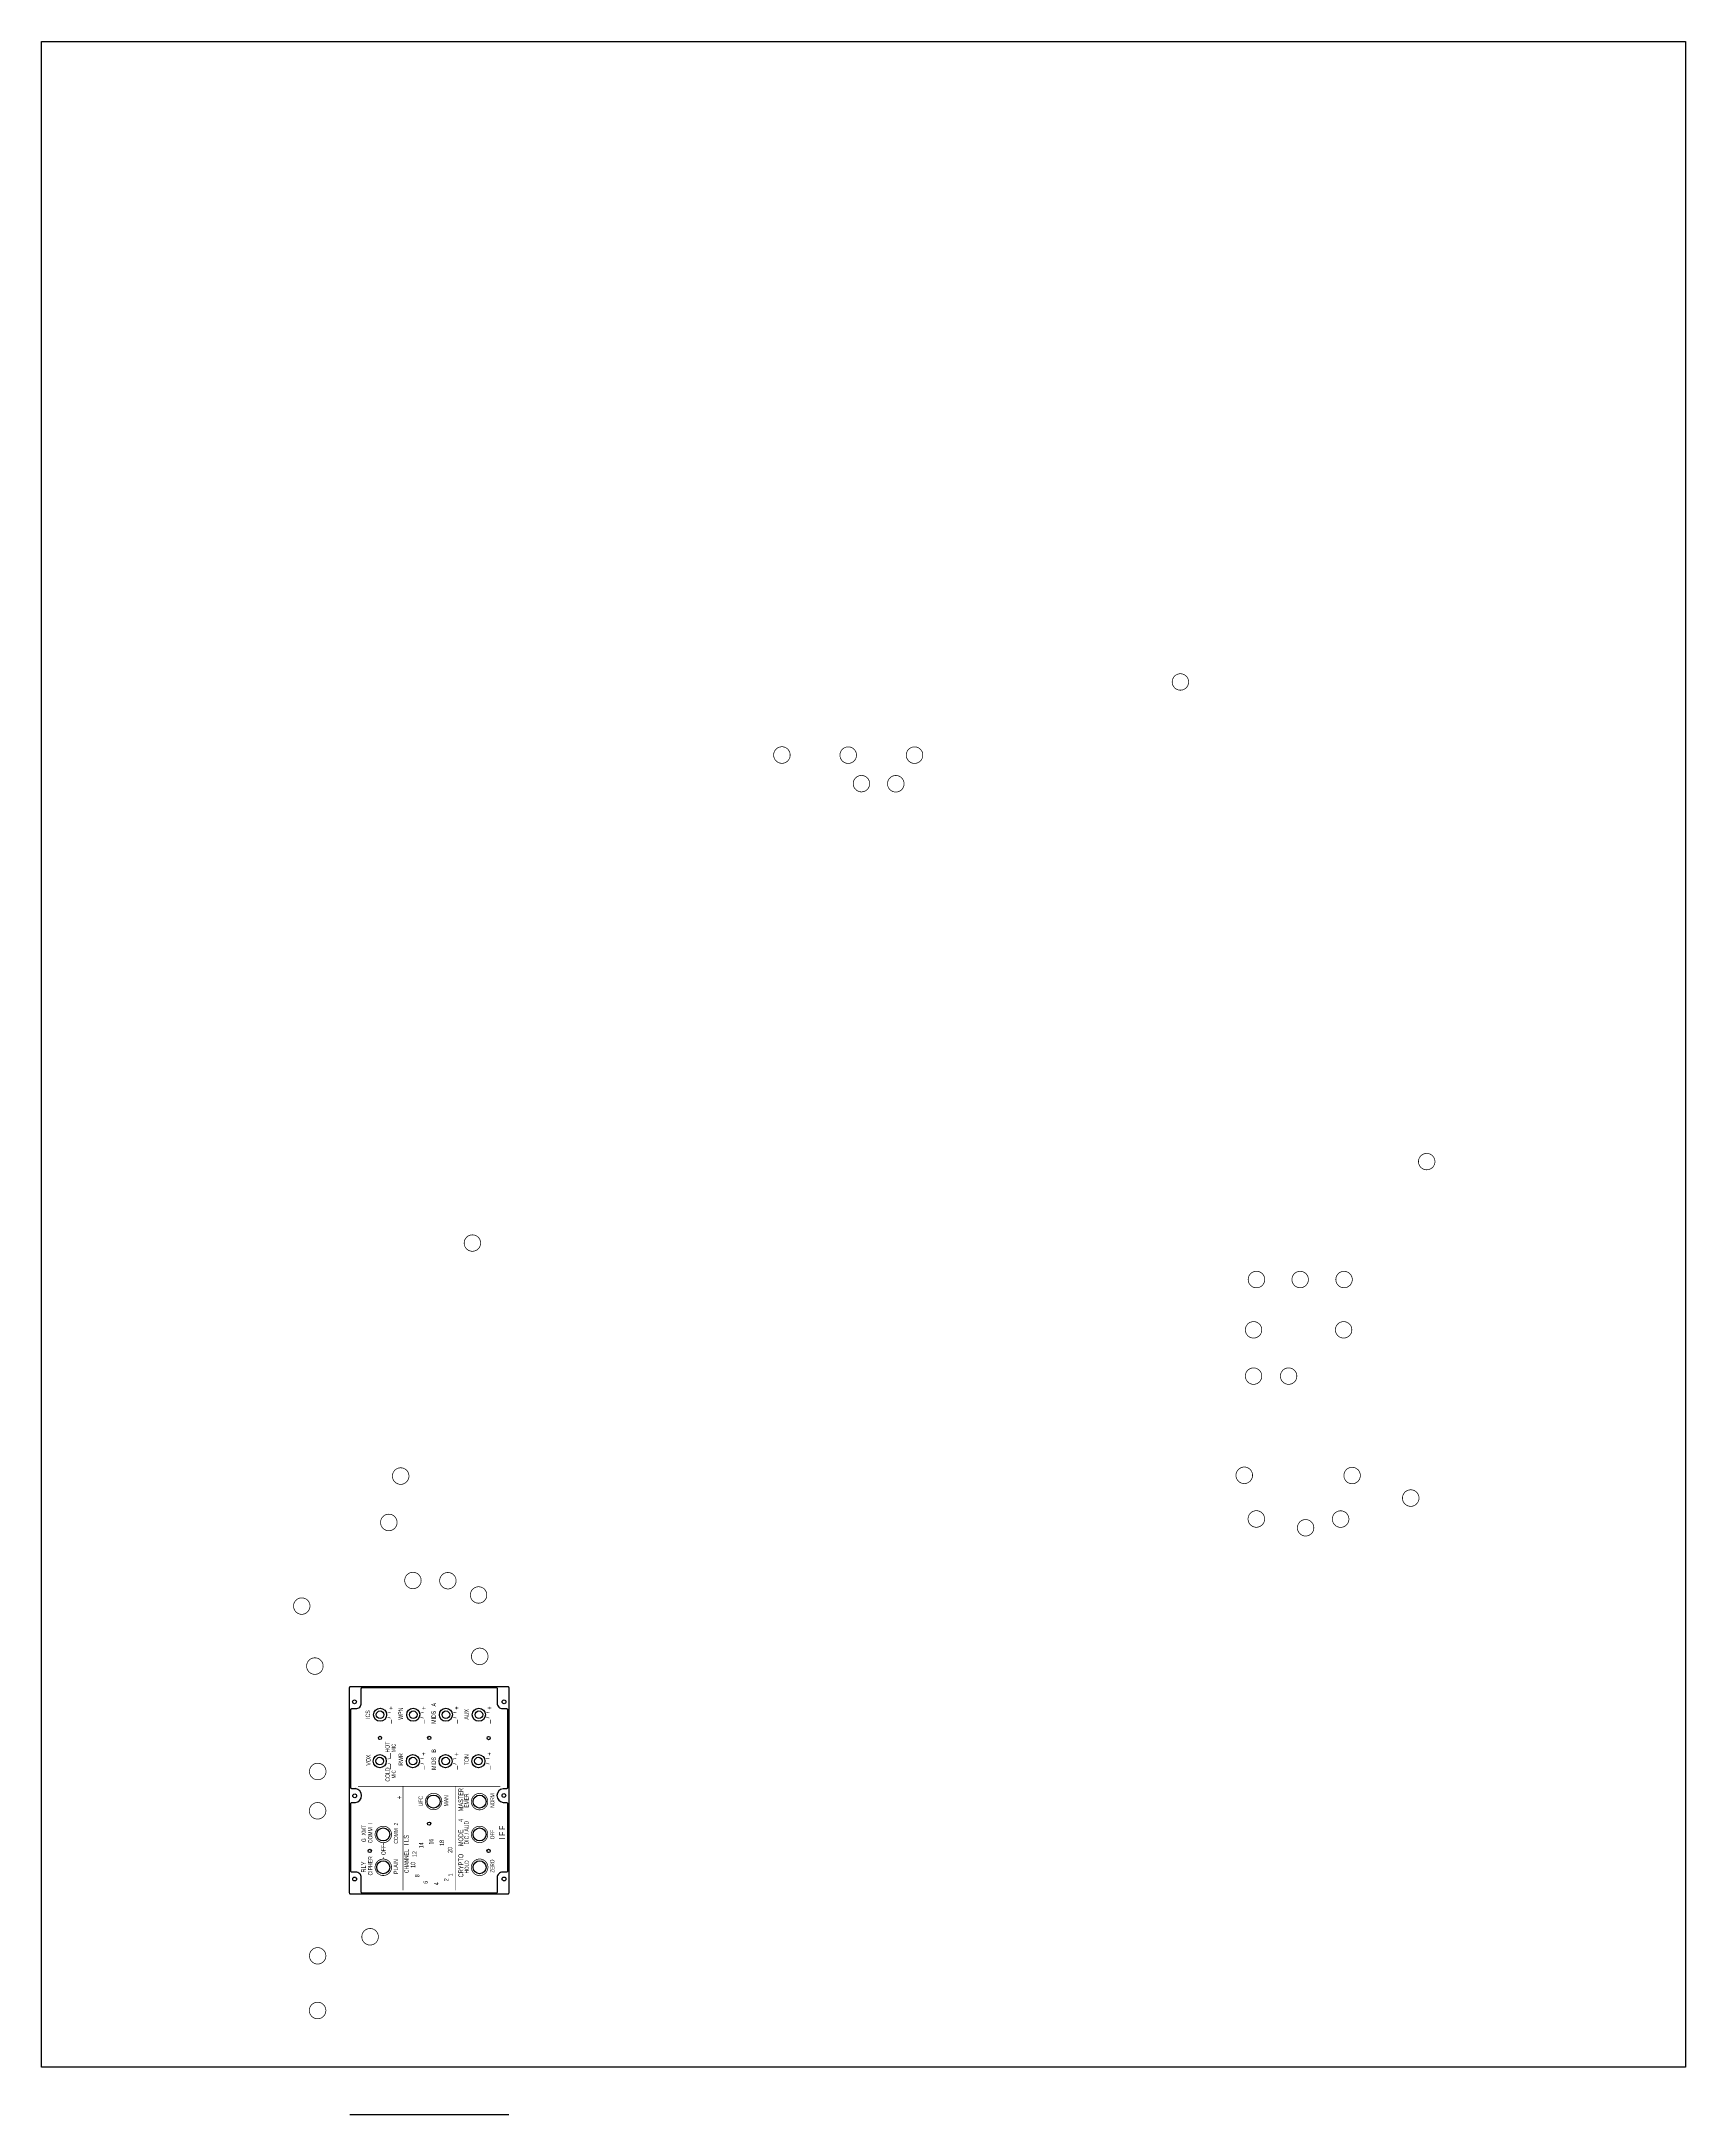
# Model space of a CAD drawing. Header units: millimetres. Extents: x 280 to 1790, y 1377 to 3281.
import ezdxf

# ---------------------------------------------------------------- set-up
doc = ezdxf.new("R2010")
doc.units = ezdxf.units.MM
doc.layers.add('Drawing', color=7, linetype='Continuous')
doc.layers.add('Reference', color=7, linetype='Continuous')
doc.styles.add('Panel', font='ARLRDBD.TTF', dxfattribs={"width": 0.7})
picture_1 = doc.add_image_def('image1.jpg', size_in_pixel=(4220, 5200))

msp = doc.modelspace()

# ---------------------------------------------------------------- linework, layer by layer
at = {"layer": 'Drawing', "lineweight": -3, "const_width": 0.65}
for points in [[(1318.2, 2692.3, 1), (1333.3, 2692.3, 1)], [(952.2, 2625.2, 1), (967.4, 2625.2, 1)], [(1013.1, 2625.1, 1), (1028.3, 2625.1, 1)], [(1074, 2625.1, 1), (1089.2, 2625.1, 1)], [(1025.3, 2598.9, 1), (1040.4, 2598.9, 1)], [(1056.8, 2598.8, 1), (1072, 2598.8, 1)], [(1544.4, 2251.8, 1), (1559.5, 2251.8, 1)], [(668, 2177, 1), (683.1, 2177, 1)], [(1388, 2143.5, 1), (1403.2, 2143.5, 1)], [(1428.2, 2143.5, 1), (1443.3, 2143.5, 1)], [(1468.5, 2143.5, 1), (1483.6, 2143.5, 1)], [(1385.4, 2097.3, 1), (1400.5, 2097.3, 1)], [(1468.1, 2097.3, 1), (1483.2, 2097.3, 1)], [(1385.4, 2054.8, 1), (1400.5, 2054.8, 1)], [(1417.6, 2054.8, 1), (1432.7, 2054.8, 1)], [(602.1, 1963, 1), (617.3, 1963, 1)], [(1376.8, 1963.7, 1), (1392, 1963.7, 1)], [(1475.9, 1963.5, 1), (1491, 1963.5, 1)], [(1529.7, 1942.8, 1), (1544.9, 1942.8, 1)], [(591.2, 1920.4, 1), (606.4, 1920.4, 1)], [(1387.9, 1923.6, 1), (1403.1, 1923.6, 1)], [(1433.2, 1915.5, 1), (1448.3, 1915.5, 1)], [(1465.3, 1923.5, 1), (1480.5, 1923.5, 1)], [(613.4, 1867.1, 1), (628.5, 1867.1, 1)], [(645.5, 1866.9, 1), (660.6, 1866.9, 1)], [(511.3, 1843.6, 1), (526.4, 1843.6, 1)], [(673.7, 1853.8, 1), (688.8, 1853.8, 1)], [(523.3, 1788.5, 1), (538.5, 1788.5, 1)], [(674.7, 1797.4, 1), (689.9, 1797.4, 1)], [(525.9, 1691.7, 1), (541.1, 1691.7, 1)], [(525.8, 1655.6, 1), (541, 1655.6, 1)], [(632.4, 1664.1, 1), (647.5, 1664.1, 1)], [(674.6, 1664, 1), (689.7, 1664, 1)], [(586.2, 1633.9, 1), (601.3, 1633.9, 1)], [(586.2, 1633.9, 1), (601.3, 1633.9, 1)], [(674.6, 1633.9, 1), (689.7, 1633.9, 1)], [(586.2, 1603.7, 1), (601.3, 1603.7, 1)], [(674.6, 1603.7, 1), (689.8, 1603.7, 1)], [(574, 1539.9, 1), (589.2, 1539.9, 1)], [(525.9, 1522.4, 1), (541, 1522.4, 1)], [(525.8, 1472.2, 1), (541, 1472.2, 1)]]:
    msp.add_lwpolyline(points, format="xyb", close=True, dxfattribs=at)
at = {"layer": 'Drawing', "lineweight": -3}
msp.add_lwpolyline([(563.8, 1769.8), (707.9, 1769.8, -0.414214), (708.9, 1768.8), (708.9, 1580.1, -0.414214), (707.9, 1579.1), (563.8, 1579.1, -0.414214), (562.8, 1580.1), (562.8, 1768.8, -0.414214)], format="xyb", close=True, dxfattribs=at)
for points in [[(568.1, 1675.9), (564.9, 1675.9, -0.414214), (563.9, 1676.9), (563.9, 1748.4, -0.414214), (564.9, 1749.4), (568.5, 1749.4, 0.414214), (573.5, 1754.4), (573.5, 1767.8, -0.414214), (574.5, 1768.8), (697.3, 1768.8, -0.414214), (698.3, 1767.8), (698.3, 1754.4, 0.414214), (703.3, 1749.4), (706.9, 1749.4, -0.414214), (707.9, 1748.4), (707.9, 1676.9, -0.414214), (706.9, 1675.9), (703.7, 1675.9)], [(703.7, 1663.3), (706.9, 1663.3, -0.414214), (707.9, 1662.3), (707.9, 1600.2, -0.414214), (706.9, 1599.2), (703.3, 1599.2, 0.414214), (698.3, 1594.2), (698.3, 1580.9, -0.414214), (697.3, 1579.9), (574.5, 1579.9, -0.414214), (573.5, 1580.9), (573.5, 1594.3, 0.414214), (568.5, 1599.3), (564.9, 1599.3, -0.414214), (563.9, 1600.3), (563.9, 1662.2, -0.414214), (564.9, 1663.2), (568.1, 1663.2)]]:
    msp.add_lwpolyline(points, format="xyb", dxfattribs=at)
for points, const_width in [([(600.6, 1746), (597.6, 1745.4)], 0.5), ([(600.6, 1740.6), (597.6, 1741.7)], 0.5), ([(630.8, 1746), (627.8, 1745.4)], 0.5), ([(630.8, 1740.6), (627.8, 1741.6)], 0.5), ([(660.9, 1746.1), (657.9, 1745.5)], 0.5), ([(660.9, 1740.7), (657.9, 1741.7)], 0.5), ([(691.1, 1746), (688.1, 1745.5)], 0.5), ([(691.1, 1740.7), (688.1, 1741.7)], 0.5), ([(597.8, 1703.1), (600.5, 1703.7), (600.5, 1708.7)], 0.4), ([(600.5, 1693.6), (600.5, 1698.4), (597.8, 1699.4)], 0.4), ([(630.7, 1703.9), (627.7, 1703.3)], 0.5), ([(630.7, 1698.5), (627.7, 1699.5)], 0.5), ([(660.8, 1703.7), (657.8, 1703.1)], 0.5), ([(660.8, 1698.3), (657.8, 1699.3)], 0.5), ([(691, 1703.8), (688, 1703.3)], 0.5), ([(691, 1698.5), (688, 1699.5)], 0.5), ([(570.5, 1678.1), (701.3, 1678.1)], 0.4), ([(611.8, 1582.7), (611.8, 1678.1)], 0.4), ([(660, 1582.7), (660, 1678.1)], 0.4), ([(593.7, 1626.1), (593.7, 1624.3)], 0.6), ([(593.8, 1613), (593.8, 1611.2)], 0.6)]:
    msp.add_lwpolyline(points, dxfattribs=dict(at, const_width=const_width))
for centre, radius in [((567.3, 1755.6), 1.75), ((704.6, 1755.6), 1.75), ((590.8, 1743.8), 6), ((590.8, 1743.8), 3.5), ((621.2, 1743.8), 6), ((621.2, 1743.8), 3.5), ((651.2, 1743.8), 6), ((651.2, 1743.8), 3.5), ((681.5, 1743.8), 6), ((681.5, 1743.8), 3.5), ((590.7, 1722.5), 1.5), ((635.9, 1722.5), 1.5), ((690.5, 1722.4), 1.5), ((590.5, 1701.2), 6), ((590.5, 1701.2), 3.5), ((620.9, 1701.2), 6), ((620.9, 1701.2), 3.5), ((650.9, 1701.2), 6), ((650.9, 1701.2), 3.5), ((681.1, 1701.2), 6), ((681.1, 1701.2), 3.5), ((567.5, 1669.4), 1.75), ((639.9, 1664.1), 6), ((682.2, 1664), 6), ((704.5, 1669.6), 1.75), ((593.7, 1633.9), 6), ((635.8, 1643.8), 1.5), ((682.2, 1633.9), 6), ((581.3, 1618.8), 1.5), ((690.4, 1618.8), 1.5), ((593.7, 1603.7), 6), ((682.2, 1603.7), 6), ((567.4, 1592.9), 1.75), ((704.6, 1593), 1.75)]:
    msp.add_circle(centre, radius, dxfattribs=at)
for centre, radius, start, end in [((567.4, 1669.6), 6.37, 276.179, 83.821), ((704.5, 1669.6), 6.36, 97.1762, 262.8238)]:
    msp.add_arc(centre, radius, start, end, dxfattribs=at)
at = {"layer": 'Reference', "lineweight": -3}
msp.add_lwpolyline([(562.9, 1376.6), (709, 1376.6)], dxfattribs=at)

# ---------------------------------------------------------------- texts
at = {"layer": 'Drawing', "lineweight": -3, "style": 'Panel', "width": 0.7}
for s, height, p in [('ICS', 4.08, (581.6, 1740)), ('+', 4.4, (602.9, 1748.4)), ('_', 5.32, (600.2, 1735.7)), ('WPN', 4.08, (611.7, 1739.2)), ('+', 4.4, (633.1, 1748.4)), ('_', 5.32, (630.3, 1735.7)), ('MIDS   A', 4.08, (642, 1735.5)), ('+', 4.4, (663.2, 1748.5)), ('_', 5.32, (660.4, 1735.8)), ('AUX', 4.08, (672.2, 1739.3)), ('+', 4.4, (693.4, 1748.5)), ('_', 5.32, (690.7, 1735.7)), ('HOT', 3.99, (599.5, 1709.2)), ('MIC', 3.51, (605, 1709.6)), ('VOX', 4.08, (582, 1697.1)), ('RWR', 4.08, (611.9, 1697.1)), ('+', 4.4, (633, 1706.3)), ('_', 5.32, (630.3, 1693.5)), ('MIDS   B', 4.08, (642.1, 1693.1)), ('+', 4.4, (663.1, 1706.1)), ('_', 5.32, (660.4, 1693.4)), ('TON', 4.08, (672.2, 1697.5)), ('+', 4.4, (693.3, 1706.3)), ('_', 5.32, (690.6, 1693.5)), ('COLD', 3.99, (599.7, 1682.4)), ('MIC', 3.51, (605, 1685.3)), ('+', 5.02, (610.8, 1666.1)), ('UFC', 3.91, (630, 1659.8)), ('MAN', 3.91, (653.5, 1659.7)), ('MASTER', 4.36, (667.1, 1655.2)), ('EMER', 3.84, (672.1, 1658.5)), ('NORM', 3.69, (695.7, 1658.4)), ('G  XMT', 3.93, (577.7, 1626.8)), ('COMM  I', 3.93, (583.7, 1625.9)), ('COMM  2', 3.85, (607.3, 1625.4)), ('MODE     4', 4.32, (667.1, 1623.2)), ('DIC / AUD', 3.96, (672.2, 1624.7)), ('I F F', 5.4, (705.4, 1629)), ('OFF', 3.96, (595.9, 1614.8)), ('I LS', 4.5, (617.1, 1624)), ('14', 4.1, (630.6, 1621.2)), ('16', 4.1, (639.7, 1624.6)), ('18', 4.1, (649.5, 1623.4)), ('20', 4.1, (657.1, 1617)), ('OFF', 3.69, (695.7, 1629.5)), ('RLY', 4.42, (577.8, 1598.9)), ('CIPHER', 4, (583.8, 1596.2)), ('PLAIN', 4.01, (607.3, 1597.6)), ('CHANNEL', 3.92, (617, 1598.3)), ('10', 4.1, (623.1, 1603.2)), ('12', 4.1, (624.5, 1613.2)), ('CRYPTO', 4.47, (667.2, 1594.4)), ('HOLD', 3.7, (672.2, 1598)), ('ZERO', 3.7, (695.7, 1598.8)), ('8', 4.1, (626.9, 1594.6)), ('6', 4.1, (634.6, 1588.6)), ('4', 4.1, (644.5, 1587.3)), ('2', 4.1, (653.6, 1590.9)), ('1', 4.1, (657.5, 1595.4))]:
    msp.add_text(s, height=height, rotation=90, dxfattribs=at).set_placement(p)

# ---------------------------------------------------------------- pictures from other files: only their frames are drawn
at = {"layer": 'Reference', "lineweight": -3}
image = msp.add_image(picture_1, insert=(279.8, 1420), size_in_units=(1509.9, 1860.5), dxfattribs=at)
image.dxf.flags = 7

doc.saveas('drawing.dxf')
